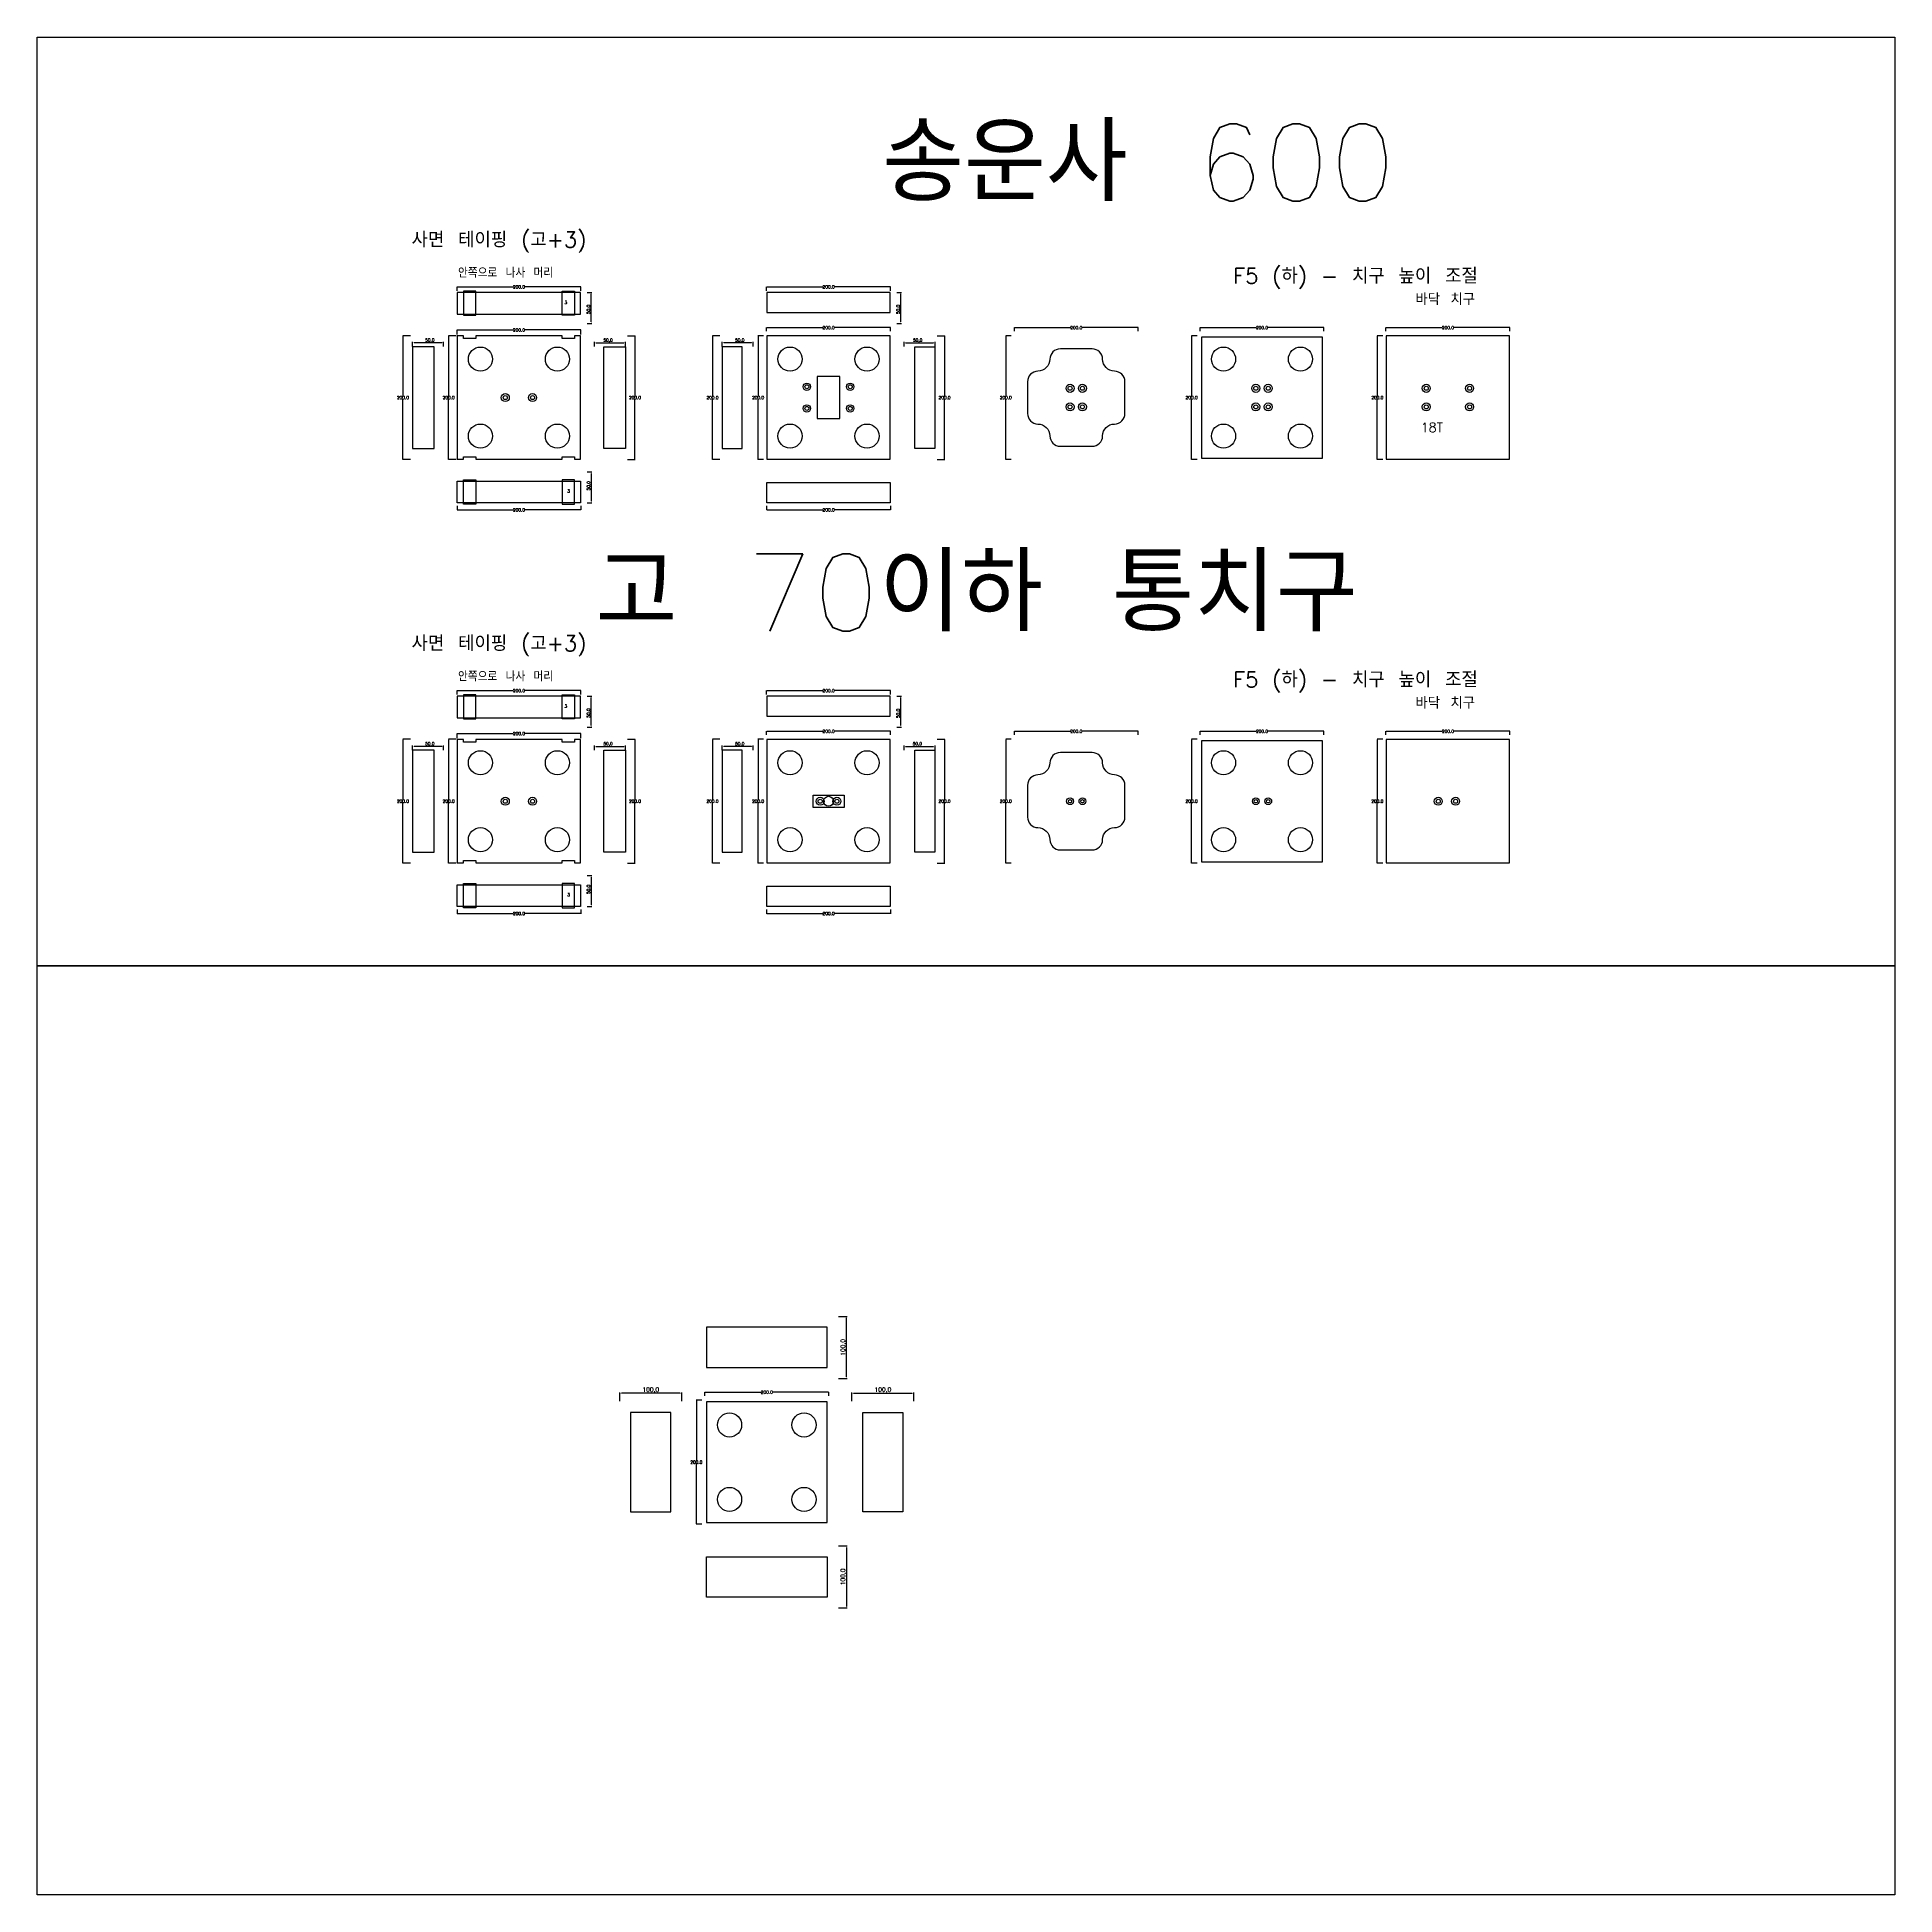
# Model space of a CAD drawing. Header units: millimetres. Extents: x 13291 to 28291, y 200 to 6643.
# Drawn here: x 25291 to 28291, y 1700 to 4700 of the extents above; entities that cross this region are included whole.
import ezdxf

# ---------------------------------------------------------------- set-up
doc = ezdxf.new("R2010")
doc.units = ezdxf.units.MM
for name, color, linetype in [('TEXT', 3, 'Continuous'), ('볼트 구멍', 7, 'Continuous'), ('치구', 7, 'Continuous'), ('치수', 7, 'Continuous')]:
    doc.layers.add(name, color=color, linetype=linetype)
doc.styles.get("Standard").update_dxf_attribs({"font": 'txt.shx', "bigfont": 'whgtxt.shx'})
doc.dimstyles.new('ISO-25', dxfattribs={"dimtxt": 2.5, "dimasz": 2.5, "dimexe": 1.25, "dimexo": 0.625, "dimtad": 1, "dimtxsty": 'Standard', "dimcen": 2.5, "dimadec": 0, "dimazin": 0, "dimtfac": 1, "dimtmove": 0, "dimatfit": 3, "dimfxl": 0, "dimarcsym": 0})
doc.dimstyles.get("Standard").update_dxf_attribs({"dimtxt": 7, "dimasz": 0.18, "dimexe": 0.18, "dimexo": 0.0625, "dimgap": 0.09, "dimtad": 0, "dimtih": 1, "dimtoh": 1, "dimdec": 1, "dimzin": 0, "dimdsep": 46, "dimtxsty": 'Standard', "dimcen": 0.09, "dimadec": 0, "dimazin": 0, "dimtfac": 1, "dimtdec": 1, "dimtofl": 0, "dimtmove": 0, "dimatfit": 3, "dimfxl": 0, "dimtolj": 1, "dimtzin": 0, "dimarcsym": 0})

# ---------------------------------------------------------------- blocks, each defined once
blk = doc.blocks.new('*D7')
at = {"layer": 'Defpoints', "color": 0, "linetype": 'Continuous'}
for p in [(25969.5, 3942.6), (26169.5, 3942.6), (26169.5, 3936.2)]:
    blk.add_point(p, dxfattribs=at)
at = {"layer": '치수', "color": 0, "linetype": 'Continuous', "lineweight": -2}
for p, q in [((25969.5, 3942.6), (25969.5, 3936.1)), ((25969.6, 3936.2), (26060.6, 3936.2)), ((26169.3, 3936.2), (26078.3, 3936.2)), ((26169.5, 3942.6), (26169.5, 3936.1))]:
    blk.add_line(p, q, dxfattribs=at)
at = {"layer": '치수', "color": 0, "linetype": 'Continuous'}
for points in [[(25969.6, 3936.3), (25969.6, 3936.2), (25969.5, 3936.2)], [(26169.3, 3936.3), (26169.3, 3936.2), (26169.5, 3936.2)]]:
    blk.add_solid(points, dxfattribs=at)
at = {"layer": '치수', "color": 0, "linetype": 'Continuous', "insert": (26069.5, 3936.2), "char_height": 5, "attachment_point": 5}
blk.add_mtext('\\A1;200.0', dxfattribs=at)
blk = doc.blocks.new('*D8')
at = {"layer": 'Defpoints', "color": 0, "linetype": 'Continuous'}
for p in [(25969.5, 4219.4), (26169.5, 4226.8), (26169.5, 4219.4)]:
    blk.add_point(p, dxfattribs=at)
at = {"layer": '치수', "color": 0, "linetype": 'Continuous', "lineweight": -2}
for p, q in [((25969.5, 4219.5), (25969.5, 4227)), ((25969.6, 4226.8), (26060.6, 4226.8)), ((26169.3, 4226.8), (26078.3, 4226.8)), ((26169.5, 4219.5), (26169.5, 4227))]:
    blk.add_line(p, q, dxfattribs=at)
at = {"layer": '치수', "color": 0, "linetype": 'Continuous'}
for points in [[(25969.6, 4226.9), (25969.6, 4226.8), (25969.5, 4226.8)], [(26169.3, 4226.9), (26169.3, 4226.8), (26169.5, 4226.8)]]:
    blk.add_solid(points, dxfattribs=at)
at = {"layer": '치수', "color": 0, "linetype": 'Continuous', "insert": (26069.5, 4226.8), "char_height": 5, "attachment_point": 5}
blk.add_mtext('\\A1;200.0', dxfattribs=at)
blk = doc.blocks.new('*D9')
at = {"layer": 'Defpoints', "color": 0, "linetype": 'Continuous'}
for p in [(26169.5, 4296.3), (25969.5, 4289.9), (26169.5, 4289.9)]:
    blk.add_point(p, dxfattribs=at)
at = {"layer": '치수', "color": 0, "linetype": 'Continuous', "lineweight": -2}
for p, q in [((25969.5, 4290), (25969.5, 4296.5)), ((25969.6, 4296.3), (26060.6, 4296.3)), ((26169.3, 4296.3), (26078.3, 4296.3)), ((26169.5, 4290), (26169.5, 4296.5))]:
    blk.add_line(p, q, dxfattribs=at)
at = {"layer": '치수', "color": 0, "linetype": 'Continuous'}
for points in [[(25969.6, 4296.3), (25969.6, 4296.3), (25969.5, 4296.3)], [(26169.3, 4296.3), (26169.3, 4296.3), (26169.5, 4296.3)]]:
    blk.add_solid(points, dxfattribs=at)
at = {"layer": '치수', "color": 0, "linetype": 'Continuous', "insert": (26069.5, 4296.3), "char_height": 5, "attachment_point": 5}
blk.add_mtext('\\A1;200.0', dxfattribs=at)
blk = doc.blocks.new('*D85')
at = {"layer": 'Defpoints', "color": 0, "linetype": 'Continuous'}
for p in [(25894.2, 4217.6), (25882.1, 4017.6), (25894.2, 4017.6)]:
    blk.add_point(p, dxfattribs=at)
at = {"layer": '치수', "color": 0, "linetype": 'Continuous', "lineweight": -2}
for p, q in [((25894.1, 4217.6), (25881.9, 4217.6)), ((25882.1, 4217.4), (25882.1, 4120.2)), ((25882.1, 4017.8), (25882.1, 4115)), ((25894.1, 4017.6), (25881.9, 4017.6))]:
    blk.add_line(p, q, dxfattribs=at)
at = {"layer": '치수', "color": 0, "linetype": 'Continuous'}
for points in [[(25882.1, 4217.4), (25882.1, 4217.4), (25882.1, 4217.6)], [(25882.1, 4017.8), (25882.1, 4017.8), (25882.1, 4017.6)]]:
    blk.add_solid(points, dxfattribs=at)
at = {"layer": '치수', "color": 0, "linetype": 'Continuous', "insert": (25882.1, 4117.6), "char_height": 5, "attachment_point": 5}
blk.add_mtext('\\A1;200.0', dxfattribs=at)
blk = doc.blocks.new('*D86')
at = {"layer": 'Defpoints', "color": 0, "linetype": 'Continuous'}
for p in [(25968, 4217.6), (25955.9, 4017.6), (25968, 4017.6)]:
    blk.add_point(p, dxfattribs=at)
at = {"layer": '치수', "color": 0, "linetype": 'Continuous', "lineweight": -2}
for p, q in [((25967.9, 4217.6), (25955.8, 4217.6)), ((25955.9, 4217.4), (25955.9, 4120.2)), ((25955.9, 4017.8), (25955.9, 4115)), ((25967.9, 4017.6), (25955.8, 4017.6))]:
    blk.add_line(p, q, dxfattribs=at)
at = {"layer": '치수', "color": 0, "linetype": 'Continuous'}
for points in [[(25955.9, 4217.4), (25956, 4217.4), (25955.9, 4217.6)], [(25955.9, 4017.8), (25956, 4017.8), (25955.9, 4017.6)]]:
    blk.add_solid(points, dxfattribs=at)
at = {"layer": '치수', "color": 0, "linetype": 'Continuous', "insert": (25955.9, 4117.6), "char_height": 5, "attachment_point": 5}
blk.add_mtext('\\A1;200.0', dxfattribs=at)
blk = doc.blocks.new('*D87')
at = {"layer": 'Defpoints', "color": 0}
for p in [(25897.6, 4206.3), (25897.6, 4199.4), (25947.6, 4199.4)]:
    blk.add_point(p, dxfattribs=at)
at = {"layer": '치수', "color": 0, "lineweight": -2}
for p, q in [((25897.6, 4200), (25897.6, 4207.5)), ((25945.1, 4206.3), (25900.1, 4206.3)), ((25947.6, 4200), (25947.6, 4207.5))]:
    blk.add_line(p, q, dxfattribs=at)
at = {"layer": '치수', "color": 0}
for points in [[(25900.1, 4206.7), (25900.1, 4205.9), (25897.6, 4206.3)], [(25945.1, 4206.7), (25945.1, 4205.9), (25947.6, 4206.3)]]:
    blk.add_solid(points, dxfattribs=at)
at = {"layer": '치수', "color": 0, "insert": (25925.6, 4209.8), "char_height": 5, "attachment_point": 5}
blk.add_mtext('50,0', dxfattribs=at)
blk = doc.blocks.new('*D181')
at = {"layer": 'Defpoints', "color": 0, "linetype": 'Continuous'}
for p in [(27464.6, 4217.6), (27455.7, 4017.6), (27464.6, 4017.6)]:
    blk.add_point(p, dxfattribs=at)
at = {"layer": '치수', "color": 0, "linetype": 'Continuous', "lineweight": -2}
for p, q in [((27464.5, 4217.6), (27455.5, 4217.6)), ((27455.7, 4217.4), (27455.7, 4120.2)), ((27455.7, 4017.8), (27455.7, 4115)), ((27464.5, 4017.6), (27455.5, 4017.6))]:
    blk.add_line(p, q, dxfattribs=at)
at = {"layer": '치수', "color": 0, "linetype": 'Continuous'}
for points in [[(27455.6, 4217.4), (27455.7, 4217.4), (27455.7, 4217.6)], [(27455.6, 4017.8), (27455.7, 4017.8), (27455.7, 4017.6)]]:
    blk.add_solid(points, dxfattribs=at)
at = {"layer": '치수', "color": 0, "linetype": 'Continuous', "insert": (27455.7, 4117.6), "char_height": 5, "attachment_point": 5}
blk.add_mtext('\\A1;200.0', dxfattribs=at)
blk = doc.blocks.new('*D188')
at = {"layer": 'Defpoints', "color": 0, "linetype": 'Continuous'}
for p in [(26669.5, 4230.6), (26469.5, 4224.7), (26669.5, 4224.7)]:
    blk.add_point(p, dxfattribs=at)
at = {"layer": '치수', "color": 0, "linetype": 'Continuous', "lineweight": -2}
for p, q in [((26469.5, 4224.8), (26469.5, 4230.8)), ((26469.6, 4230.6), (26560.6, 4230.6)), ((26669.3, 4230.6), (26578.3, 4230.6)), ((26669.5, 4224.8), (26669.5, 4230.8))]:
    blk.add_line(p, q, dxfattribs=at)
at = {"layer": '치수', "color": 0, "linetype": 'Continuous'}
for points in [[(26469.6, 4230.6), (26469.6, 4230.6), (26469.5, 4230.6)], [(26669.3, 4230.6), (26669.3, 4230.6), (26669.5, 4230.6)]]:
    blk.add_solid(points, dxfattribs=at)
at = {"layer": '치수', "color": 0, "linetype": 'Continuous', "insert": (26569.5, 4230.6), "char_height": 5, "attachment_point": 5}
blk.add_mtext('\\A1;200.0', dxfattribs=at)
blk = doc.blocks.new('*D190')
at = {"layer": 'Defpoints', "color": 0}
for p in [(26179.1, 4287.5), (26186, 4287.5), (26179.1, 4237.5)]:
    blk.add_point(p, dxfattribs=at)
at = {"layer": '치수', "color": 0, "lineweight": -2}
for p, q in [((26179.8, 4287.5), (26187.3, 4287.5)), ((26186, 4240), (26186, 4285)), ((26179.8, 4237.5), (26187.3, 4237.5))]:
    blk.add_line(p, q, dxfattribs=at)
at = {"layer": '치수', "color": 0}
for points in [[(26185.6, 4285), (26186.5, 4285), (26186, 4287.5)], [(26185.6, 4240), (26186.5, 4240), (26186, 4237.5)]]:
    blk.add_solid(points, dxfattribs=at)
at = {"layer": '치수', "color": 0, "insert": (26182.5, 4260), "char_height": 5, "attachment_point": 5, "rotation": 90}
blk.add_mtext('50,0', dxfattribs=at)
blk = doc.blocks.new('*D191')
at = {"layer": 'Defpoints', "color": 0, "linetype": 'Continuous'}
for p in [(26244.8, 4217.6), (26244.8, 4017.6), (26256.8, 4017.6)]:
    blk.add_point(p, dxfattribs=at)
at = {"layer": '치수', "color": 0, "linetype": 'Continuous', "lineweight": -2}
for p, q in [((26244.8, 4217.6), (26257, 4217.6)), ((26256.8, 4217.4), (26256.8, 4120.2)), ((26256.8, 4017.8), (26256.8, 4115)), ((26244.8, 4017.6), (26257, 4017.6))]:
    blk.add_line(p, q, dxfattribs=at)
at = {"layer": '치수', "color": 0, "linetype": 'Continuous'}
for points in [[(26256.8, 4217.4), (26256.9, 4217.4), (26256.8, 4217.6)], [(26256.8, 4017.8), (26256.9, 4017.8), (26256.8, 4017.6)]]:
    blk.add_solid(points, dxfattribs=at)
at = {"layer": '치수', "color": 0, "linetype": 'Continuous', "insert": (26256.8, 4117.6), "char_height": 5, "attachment_point": 5}
blk.add_mtext('\\A1;200.0', dxfattribs=at)
blk = doc.blocks.new('*D192')
at = {"layer": 'Defpoints', "color": 0}
for p in [(26179.1, 3997.7), (26179.1, 3947.7), (26186, 3947.7)]:
    blk.add_point(p, dxfattribs=at)
at = {"layer": '치수', "color": 0, "lineweight": -2}
for p, q in [((26179.8, 3997.7), (26187.3, 3997.7)), ((26186, 3995.2), (26186, 3950.2)), ((26179.8, 3947.7), (26187.3, 3947.7))]:
    blk.add_line(p, q, dxfattribs=at)
at = {"layer": '치수', "color": 0}
for points in [[(26185.6, 3995.2), (26186.5, 3995.2), (26186, 3997.7)], [(26185.6, 3950.2), (26186.5, 3950.2), (26186, 3947.7)]]:
    blk.add_solid(points, dxfattribs=at)
at = {"layer": '치수', "color": 0, "insert": (26182.5, 3975.2), "char_height": 5, "attachment_point": 5, "rotation": 90}
blk.add_mtext('50,0', dxfattribs=at)
blk = doc.blocks.new('*D193')
at = {"layer": 'Defpoints', "color": 0}
for p in [(26241.4, 4206.3), (26191.4, 4199.4), (26241.4, 4199.4)]:
    blk.add_point(p, dxfattribs=at)
at = {"layer": '치수', "color": 0, "lineweight": -2}
for p, q in [((26191.4, 4200), (26191.4, 4207.5)), ((26193.9, 4206.3), (26238.9, 4206.3)), ((26241.4, 4200), (26241.4, 4207.5))]:
    blk.add_line(p, q, dxfattribs=at)
at = {"layer": '치수', "color": 0}
for points in [[(26193.9, 4206.7), (26193.9, 4205.9), (26191.4, 4206.3)], [(26238.9, 4206.7), (26238.9, 4205.9), (26241.4, 4206.3)]]:
    blk.add_solid(points, dxfattribs=at)
at = {"layer": '치수', "color": 0, "insert": (26213.4, 4209.8), "char_height": 5, "attachment_point": 5}
blk.add_mtext('50,0', dxfattribs=at)
blk = doc.blocks.new('*D194')
at = {"layer": 'Defpoints', "color": 0, "linetype": 'Continuous'}
for p in [(26464.6, 4217.6), (26455.7, 4017.6), (26464.6, 4017.6)]:
    blk.add_point(p, dxfattribs=at)
at = {"layer": '치수', "color": 0, "linetype": 'Continuous', "lineweight": -2}
for p, q in [((26464.5, 4217.6), (26455.5, 4217.6)), ((26455.7, 4217.4), (26455.7, 4120.2)), ((26455.7, 4017.8), (26455.7, 4115)), ((26464.5, 4017.6), (26455.5, 4017.6))]:
    blk.add_line(p, q, dxfattribs=at)
at = {"layer": '치수', "color": 0, "linetype": 'Continuous'}
for points in [[(26455.6, 4217.4), (26455.7, 4217.4), (26455.7, 4217.6)], [(26455.6, 4017.8), (26455.7, 4017.8), (26455.7, 4017.6)]]:
    blk.add_solid(points, dxfattribs=at)
at = {"layer": '치수', "color": 0, "linetype": 'Continuous', "insert": (26455.7, 4117.6), "char_height": 5, "attachment_point": 5}
blk.add_mtext('\\A1;200.0', dxfattribs=at)
blk = doc.blocks.new('*D196')
at = {"layer": 'Defpoints', "color": 0, "linetype": 'Continuous'}
for p in [(27164.6, 4217.6), (27155.7, 4017.6), (27164.6, 4017.6)]:
    blk.add_point(p, dxfattribs=at)
at = {"layer": '치수', "color": 0, "linetype": 'Continuous', "lineweight": -2}
for p, q in [((27164.5, 4217.6), (27155.5, 4217.6)), ((27155.7, 4217.4), (27155.7, 4120.2)), ((27155.7, 4017.8), (27155.7, 4115)), ((27164.5, 4017.6), (27155.5, 4017.6))]:
    blk.add_line(p, q, dxfattribs=at)
at = {"layer": '치수', "color": 0, "linetype": 'Continuous'}
for points in [[(27155.6, 4217.4), (27155.7, 4217.4), (27155.7, 4217.6)], [(27155.6, 4017.8), (27155.7, 4017.8), (27155.7, 4017.6)]]:
    blk.add_solid(points, dxfattribs=at)
at = {"layer": '치수', "color": 0, "linetype": 'Continuous', "insert": (27155.7, 4117.6), "char_height": 5, "attachment_point": 5}
blk.add_mtext('\\A1;200.0', dxfattribs=at)
blk = doc.blocks.new('*D197')
at = {"layer": 'Defpoints', "color": 0, "linetype": 'Continuous'}
for p in [(27369.5, 4230.6), (27169.5, 4224.7), (27369.5, 4224.7)]:
    blk.add_point(p, dxfattribs=at)
at = {"layer": '치수', "color": 0, "linetype": 'Continuous', "lineweight": -2}
for p, q in [((27169.5, 4224.8), (27169.5, 4230.8)), ((27169.6, 4230.6), (27260.6, 4230.6)), ((27369.3, 4230.6), (27278.3, 4230.6)), ((27369.5, 4224.8), (27369.5, 4230.8))]:
    blk.add_line(p, q, dxfattribs=at)
at = {"layer": '치수', "color": 0, "linetype": 'Continuous'}
for points in [[(27169.6, 4230.6), (27169.6, 4230.6), (27169.5, 4230.6)], [(27369.3, 4230.6), (27369.3, 4230.6), (27369.5, 4230.6)]]:
    blk.add_solid(points, dxfattribs=at)
at = {"layer": '치수', "color": 0, "linetype": 'Continuous', "insert": (27269.5, 4230.6), "char_height": 5, "attachment_point": 5}
blk.add_mtext('\\A1;200.0', dxfattribs=at)
blk = doc.blocks.new('*D198')
at = {"layer": 'Defpoints', "color": 0, "linetype": 'Continuous'}
for p in [(26864.6, 4217.6), (26855.7, 4017.6), (26864.6, 4017.6)]:
    blk.add_point(p, dxfattribs=at)
at = {"layer": '치수', "color": 0, "linetype": 'Continuous', "lineweight": -2}
for p, q in [((26864.5, 4217.6), (26855.5, 4217.6)), ((26855.7, 4217.4), (26855.7, 4120.2)), ((26855.7, 4017.8), (26855.7, 4115)), ((26864.5, 4017.6), (26855.5, 4017.6))]:
    blk.add_line(p, q, dxfattribs=at)
at = {"layer": '치수', "color": 0, "linetype": 'Continuous'}
for points in [[(26855.6, 4217.4), (26855.7, 4217.4), (26855.7, 4217.6)], [(26855.6, 4017.8), (26855.7, 4017.8), (26855.7, 4017.6)]]:
    blk.add_solid(points, dxfattribs=at)
at = {"layer": '치수', "color": 0, "linetype": 'Continuous', "insert": (26855.7, 4117.6), "char_height": 5, "attachment_point": 5}
blk.add_mtext('\\A1;200.0', dxfattribs=at)
blk = doc.blocks.new('*D199')
at = {"layer": 'Defpoints', "color": 0, "linetype": 'Continuous'}
for p in [(27069.5, 4230.6), (26869.5, 4224.7), (27069.5, 4224.7)]:
    blk.add_point(p, dxfattribs=at)
at = {"layer": '치수', "color": 0, "linetype": 'Continuous', "lineweight": -2}
for p, q in [((26869.5, 4224.8), (26869.5, 4230.8)), ((26869.6, 4230.6), (26960.6, 4230.6)), ((27069.3, 4230.6), (26978.3, 4230.6)), ((27069.5, 4224.8), (27069.5, 4230.8))]:
    blk.add_line(p, q, dxfattribs=at)
at = {"layer": '치수', "color": 0, "linetype": 'Continuous'}
for points in [[(26869.6, 4230.6), (26869.6, 4230.6), (26869.5, 4230.6)], [(27069.3, 4230.6), (27069.3, 4230.6), (27069.5, 4230.6)]]:
    blk.add_solid(points, dxfattribs=at)
at = {"layer": '치수', "color": 0, "linetype": 'Continuous', "insert": (26969.5, 4230.6), "char_height": 5, "attachment_point": 5}
blk.add_mtext('\\A1;200.0', dxfattribs=at)
blk = doc.blocks.new('*D202')
at = {"layer": 'Defpoints', "color": 0, "linetype": 'Continuous'}
for p in [(27669.7, 4230.6), (27469.7, 4224.7), (27669.7, 4224.7)]:
    blk.add_point(p, dxfattribs=at)
at = {"layer": '치수', "color": 0, "linetype": 'Continuous', "lineweight": -2}
for p, q in [((27469.7, 4224.8), (27469.7, 4230.8)), ((27469.9, 4230.6), (27560.9, 4230.6)), ((27669.5, 4230.6), (27578.6, 4230.6)), ((27669.7, 4224.8), (27669.7, 4230.8))]:
    blk.add_line(p, q, dxfattribs=at)
at = {"layer": '치수', "color": 0, "linetype": 'Continuous'}
for points in [[(27469.9, 4230.6), (27469.9, 4230.6), (27469.7, 4230.6)], [(27669.5, 4230.6), (27669.5, 4230.6), (27669.7, 4230.6)]]:
    blk.add_solid(points, dxfattribs=at)
at = {"layer": '치수', "color": 0, "linetype": 'Continuous', "insert": (27569.7, 4230.6), "char_height": 5, "attachment_point": 5}
blk.add_mtext('\\A1;200.0', dxfattribs=at)
blk = doc.blocks.new('*D483')
at = {"layer": 'Defpoints', "color": 0, "linetype": 'Continuous'}
for p in [(26744.8, 4217.6), (26744.8, 4017.6), (26756.8, 4017.6)]:
    blk.add_point(p, dxfattribs=at)
at = {"layer": '치수', "color": 0, "linetype": 'Continuous', "lineweight": -2}
for p, q in [((26744.8, 4217.6), (26757, 4217.6)), ((26756.8, 4217.4), (26756.8, 4120.2)), ((26756.8, 4017.8), (26756.8, 4115)), ((26744.8, 4017.6), (26757, 4017.6))]:
    blk.add_line(p, q, dxfattribs=at)
at = {"layer": '치수', "color": 0, "linetype": 'Continuous'}
for points in [[(26756.8, 4217.4), (26756.9, 4217.4), (26756.8, 4217.6)], [(26756.8, 4017.8), (26756.9, 4017.8), (26756.8, 4017.6)]]:
    blk.add_solid(points, dxfattribs=at)
at = {"layer": '치수', "color": 0, "linetype": 'Continuous', "insert": (26756.8, 4117.6), "char_height": 5, "attachment_point": 5}
blk.add_mtext('\\A1;200.0', dxfattribs=at)
blk = doc.blocks.new('*D484')
at = {"layer": 'Defpoints', "color": 0}
for p in [(26741.4, 4206.3), (26691.4, 4199.4), (26741.4, 4199.4)]:
    blk.add_point(p, dxfattribs=at)
at = {"layer": '치수', "color": 0, "lineweight": -2}
for p, q in [((26691.4, 4200), (26691.4, 4207.5)), ((26693.9, 4206.3), (26738.9, 4206.3)), ((26741.4, 4200), (26741.4, 4207.5))]:
    blk.add_line(p, q, dxfattribs=at)
at = {"layer": '치수', "color": 0}
for points in [[(26693.9, 4206.7), (26693.9, 4205.9), (26691.4, 4206.3)], [(26738.9, 4206.7), (26738.9, 4205.9), (26741.4, 4206.3)]]:
    blk.add_solid(points, dxfattribs=at)
at = {"layer": '치수', "color": 0, "insert": (26713.4, 4209.8), "char_height": 5, "attachment_point": 5}
blk.add_mtext('50,0', dxfattribs=at)
blk = doc.blocks.new('*D480')
at = {"layer": 'Defpoints', "color": 0, "linetype": 'Continuous'}
for p in [(26394.2, 4217.6), (26382.1, 4017.6), (26394.2, 4017.6)]:
    blk.add_point(p, dxfattribs=at)
at = {"layer": '치수', "color": 0, "linetype": 'Continuous', "lineweight": -2}
for p, q in [((26394.1, 4217.6), (26381.9, 4217.6)), ((26382.1, 4217.4), (26382.1, 4120.2)), ((26382.1, 4017.8), (26382.1, 4115)), ((26394.1, 4017.6), (26381.9, 4017.6))]:
    blk.add_line(p, q, dxfattribs=at)
at = {"layer": '치수', "color": 0, "linetype": 'Continuous'}
for points in [[(26382.1, 4217.4), (26382.1, 4217.4), (26382.1, 4217.6)], [(26382.1, 4017.8), (26382.1, 4017.8), (26382.1, 4017.6)]]:
    blk.add_solid(points, dxfattribs=at)
at = {"layer": '치수', "color": 0, "linetype": 'Continuous', "insert": (26382.1, 4117.6), "char_height": 5, "attachment_point": 5}
blk.add_mtext('\\A1;200.0', dxfattribs=at)
blk = doc.blocks.new('*D481')
at = {"layer": 'Defpoints', "color": 0}
for p in [(26397.6, 4206.3), (26397.6, 4199.4), (26447.6, 4199.4)]:
    blk.add_point(p, dxfattribs=at)
at = {"layer": '치수', "color": 0, "lineweight": -2}
for p, q in [((26397.6, 4200), (26397.6, 4207.5)), ((26445.1, 4206.3), (26400.1, 4206.3)), ((26447.6, 4200), (26447.6, 4207.5))]:
    blk.add_line(p, q, dxfattribs=at)
at = {"layer": '치수', "color": 0}
for points in [[(26400.1, 4206.7), (26400.1, 4205.9), (26397.6, 4206.3)], [(26445.1, 4206.7), (26445.1, 4205.9), (26447.6, 4206.3)]]:
    blk.add_solid(points, dxfattribs=at)
at = {"layer": '치수', "color": 0, "insert": (26426.1, 4209.8), "char_height": 5, "attachment_point": 5}
blk.add_mtext('50,0', dxfattribs=at)
blk = doc.blocks.new('*D478')
at = {"layer": 'Defpoints', "color": 0, "linetype": 'Continuous'}
for p in [(26469.5, 3942.6), (26669.5, 3942.6), (26669.5, 3936.2)]:
    blk.add_point(p, dxfattribs=at)
at = {"layer": '치수', "color": 0, "linetype": 'Continuous', "lineweight": -2}
for p, q in [((26469.5, 3942.6), (26469.5, 3936.1)), ((26469.6, 3936.2), (26560.6, 3936.2)), ((26669.3, 3936.2), (26578.3, 3936.2)), ((26669.5, 3942.6), (26669.5, 3936.1))]:
    blk.add_line(p, q, dxfattribs=at)
at = {"layer": '치수', "color": 0, "linetype": 'Continuous'}
for points in [[(26469.6, 3936.3), (26469.6, 3936.2), (26469.5, 3936.2)], [(26669.3, 3936.3), (26669.3, 3936.2), (26669.5, 3936.2)]]:
    blk.add_solid(points, dxfattribs=at)
at = {"layer": '치수', "color": 0, "linetype": 'Continuous', "insert": (26569.5, 3936.2), "char_height": 5, "attachment_point": 5}
blk.add_mtext('\\A1;200.0', dxfattribs=at)
blk = doc.blocks.new('*D479')
at = {"layer": 'Defpoints', "color": 0, "linetype": 'Continuous'}
for p in [(26669.5, 4296.3), (26469.5, 4289.9), (26669.5, 4289.9)]:
    blk.add_point(p, dxfattribs=at)
at = {"layer": '치수', "color": 0, "linetype": 'Continuous', "lineweight": -2}
for p, q in [((26469.5, 4290), (26469.5, 4296.5)), ((26469.6, 4296.3), (26560.6, 4296.3)), ((26669.3, 4296.3), (26578.3, 4296.3)), ((26669.5, 4290), (26669.5, 4296.5))]:
    blk.add_line(p, q, dxfattribs=at)
at = {"layer": '치수', "color": 0, "linetype": 'Continuous'}
for points in [[(26469.6, 4296.3), (26469.6, 4296.3), (26469.5, 4296.3)], [(26669.3, 4296.3), (26669.3, 4296.3), (26669.5, 4296.3)]]:
    blk.add_solid(points, dxfattribs=at)
at = {"layer": '치수', "color": 0, "linetype": 'Continuous', "insert": (26569.5, 4296.3), "char_height": 5, "attachment_point": 5}
blk.add_mtext('\\A1;200.0', dxfattribs=at)
blk = doc.blocks.new('*D482')
at = {"layer": 'Defpoints', "color": 0}
for p in [(26679.1, 4287.5), (26686, 4287.5), (26679.1, 4237.5)]:
    blk.add_point(p, dxfattribs=at)
at = {"layer": '치수', "color": 0, "lineweight": -2}
for p, q in [((26679.8, 4287.5), (26687.3, 4287.5)), ((26686, 4240), (26686, 4285)), ((26679.8, 4237.5), (26687.3, 4237.5))]:
    blk.add_line(p, q, dxfattribs=at)
at = {"layer": '치수', "color": 0}
for points in [[(26685.6, 4285), (26686.5, 4285), (26686, 4287.5)], [(26685.6, 4240), (26686.5, 4240), (26686, 4237.5)]]:
    blk.add_solid(points, dxfattribs=at)
at = {"layer": '치수', "color": 0, "insert": (26682.5, 4260), "char_height": 5, "attachment_point": 5, "rotation": 90}
blk.add_mtext('50,0', dxfattribs=at)
blk = doc.blocks.new('*D503')
at = {"layer": 'Defpoints', "color": 0, "linetype": 'Continuous'}
for p in [(26744.8, 3565.8), (26744.8, 3365.8), (26756.8, 3365.8)]:
    blk.add_point(p, dxfattribs=at)
at = {"layer": '치수', "color": 0, "linetype": 'Continuous', "lineweight": -2}
for p, q in [((26744.8, 3565.8), (26757, 3565.8)), ((26756.8, 3565.6), (26756.8, 3468.3)), ((26756.8, 3365.9), (26756.8, 3463.2)), ((26744.8, 3365.8), (26757, 3365.8))]:
    blk.add_line(p, q, dxfattribs=at)
at = {"layer": '치수', "color": 0, "linetype": 'Continuous'}
for points in [[(26756.8, 3565.6), (26756.9, 3565.6), (26756.8, 3565.8)], [(26756.8, 3365.9), (26756.9, 3365.9), (26756.8, 3365.8)]]:
    blk.add_solid(points, dxfattribs=at)
at = {"layer": '치수', "color": 0, "linetype": 'Continuous', "insert": (26756.8, 3465.8), "char_height": 5, "attachment_point": 5}
blk.add_mtext('\\A1;200.0', dxfattribs=at)
blk = doc.blocks.new('*D509')
at = {"layer": 'Defpoints', "color": 0}
for p in [(26679.1, 3635.6), (26686, 3635.6), (26679.1, 3585.6)]:
    blk.add_point(p, dxfattribs=at)
at = {"layer": '치수', "color": 0, "lineweight": -2}
for p, q in [((26679.8, 3635.6), (26687.3, 3635.6)), ((26686, 3588.1), (26686, 3633.1)), ((26679.8, 3585.6), (26687.3, 3585.6))]:
    blk.add_line(p, q, dxfattribs=at)
at = {"layer": '치수', "color": 0}
for points in [[(26685.6, 3633.1), (26686.5, 3633.1), (26686, 3635.6)], [(26685.6, 3588.1), (26686.5, 3588.1), (26686, 3585.6)]]:
    blk.add_solid(points, dxfattribs=at)
at = {"layer": '치수', "color": 0, "insert": (26682.5, 3607.6), "char_height": 5, "attachment_point": 5, "rotation": 90}
blk.add_mtext('50,0', dxfattribs=at)
blk = doc.blocks.new('*D493')
at = {"layer": 'Defpoints', "color": 0}
for p in [(26179.1, 3635.6), (26186, 3635.6), (26179.1, 3585.6)]:
    blk.add_point(p, dxfattribs=at)
at = {"layer": '치수', "color": 0, "lineweight": -2}
for p, q in [((26179.8, 3635.6), (26187.3, 3635.6)), ((26186, 3588.1), (26186, 3633.1)), ((26179.8, 3585.6), (26187.3, 3585.6))]:
    blk.add_line(p, q, dxfattribs=at)
at = {"layer": '치수', "color": 0}
for points in [[(26185.6, 3633.1), (26186.5, 3633.1), (26186, 3635.6)], [(26185.6, 3588.1), (26186.5, 3588.1), (26186, 3585.6)]]:
    blk.add_solid(points, dxfattribs=at)
at = {"layer": '치수', "color": 0, "insert": (26182.5, 3608.1), "char_height": 5, "attachment_point": 5, "rotation": 90}
blk.add_mtext('50,0', dxfattribs=at)
blk = doc.blocks.new('*D494')
at = {"layer": 'Defpoints', "color": 0, "linetype": 'Continuous'}
for p in [(26244.8, 3565.8), (26244.8, 3365.8), (26256.8, 3365.8)]:
    blk.add_point(p, dxfattribs=at)
at = {"layer": '치수', "color": 0, "linetype": 'Continuous', "lineweight": -2}
for p, q in [((26244.8, 3565.8), (26257, 3565.8)), ((26256.8, 3565.6), (26256.8, 3468.3)), ((26256.8, 3365.9), (26256.8, 3463.2)), ((26244.8, 3365.8), (26257, 3365.8))]:
    blk.add_line(p, q, dxfattribs=at)
at = {"layer": '치수', "color": 0, "linetype": 'Continuous'}
for points in [[(26256.8, 3565.6), (26256.9, 3565.6), (26256.8, 3565.8)], [(26256.8, 3365.9), (26256.9, 3365.9), (26256.8, 3365.8)]]:
    blk.add_solid(points, dxfattribs=at)
at = {"layer": '치수', "color": 0, "linetype": 'Continuous', "insert": (26256.8, 3465.8), "char_height": 5, "attachment_point": 5}
blk.add_mtext('\\A1;200.0', dxfattribs=at)
blk = doc.blocks.new('*D489')
at = {"layer": 'Defpoints', "color": 0, "linetype": 'Continuous'}
for p in [(25968, 3565.8), (25955.9, 3365.8), (25968, 3365.8)]:
    blk.add_point(p, dxfattribs=at)
at = {"layer": '치수', "color": 0, "linetype": 'Continuous', "lineweight": -2}
for p, q in [((25967.9, 3565.8), (25955.8, 3565.8)), ((25955.9, 3565.6), (25955.9, 3468.3)), ((25955.9, 3365.9), (25955.9, 3463.2)), ((25967.9, 3365.8), (25955.8, 3365.8))]:
    blk.add_line(p, q, dxfattribs=at)
at = {"layer": '치수', "color": 0, "linetype": 'Continuous'}
for points in [[(25955.9, 3565.6), (25956, 3565.6), (25955.9, 3565.8)], [(25955.9, 3365.9), (25956, 3365.9), (25955.9, 3365.8)]]:
    blk.add_solid(points, dxfattribs=at)
at = {"layer": '치수', "color": 0, "linetype": 'Continuous', "insert": (25955.9, 3465.8), "char_height": 5, "attachment_point": 5}
blk.add_mtext('\\A1;200.0', dxfattribs=at)
blk = doc.blocks.new('*D488')
at = {"layer": 'Defpoints', "color": 0, "linetype": 'Continuous'}
for p in [(25894.2, 3565.8), (25882.1, 3365.8), (25894.2, 3365.8)]:
    blk.add_point(p, dxfattribs=at)
at = {"layer": '치수', "color": 0, "linetype": 'Continuous', "lineweight": -2}
for p, q in [((25894.1, 3565.8), (25881.9, 3565.8)), ((25882.1, 3565.6), (25882.1, 3468.3)), ((25882.1, 3365.9), (25882.1, 3463.2)), ((25894.1, 3365.8), (25881.9, 3365.8))]:
    blk.add_line(p, q, dxfattribs=at)
at = {"layer": '치수', "color": 0, "linetype": 'Continuous'}
for points in [[(25882.1, 3565.6), (25882.1, 3565.6), (25882.1, 3565.8)], [(25882.1, 3365.9), (25882.1, 3365.9), (25882.1, 3365.8)]]:
    blk.add_solid(points, dxfattribs=at)
at = {"layer": '치수', "color": 0, "linetype": 'Continuous', "insert": (25882.1, 3465.8), "char_height": 5, "attachment_point": 5}
blk.add_mtext('\\A1;200.0', dxfattribs=at)
blk = doc.blocks.new('*D485')
at = {"layer": 'Defpoints', "color": 0, "linetype": 'Continuous'}
for p in [(25969.5, 3290.8), (26169.5, 3290.8), (26169.5, 3284.4)]:
    blk.add_point(p, dxfattribs=at)
at = {"layer": '치수', "color": 0, "linetype": 'Continuous', "lineweight": -2}
for p, q in [((25969.5, 3290.7), (25969.5, 3284.2)), ((25969.6, 3284.4), (26060.6, 3284.4)), ((26169.3, 3284.4), (26078.3, 3284.4)), ((26169.5, 3290.7), (26169.5, 3284.2))]:
    blk.add_line(p, q, dxfattribs=at)
at = {"layer": '치수', "color": 0, "linetype": 'Continuous'}
for points in [[(25969.6, 3284.4), (25969.6, 3284.3), (25969.5, 3284.4)], [(26169.3, 3284.4), (26169.3, 3284.3), (26169.5, 3284.4)]]:
    blk.add_solid(points, dxfattribs=at)
at = {"layer": '치수', "color": 0, "linetype": 'Continuous', "insert": (26069.5, 3284.4), "char_height": 5, "attachment_point": 5}
blk.add_mtext('\\A1;200.0', dxfattribs=at)
blk = doc.blocks.new('*D495')
at = {"layer": 'Defpoints', "color": 0}
for p in [(26179.1, 3345.9), (26179.1, 3295.9), (26186, 3295.9)]:
    blk.add_point(p, dxfattribs=at)
at = {"layer": '치수', "color": 0, "lineweight": -2}
for p, q in [((26179.8, 3345.9), (26187.3, 3345.9)), ((26186, 3343.4), (26186, 3298.4)), ((26179.8, 3295.9), (26187.3, 3295.9))]:
    blk.add_line(p, q, dxfattribs=at)
at = {"layer": '치수', "color": 0}
for points in [[(26185.6, 3343.4), (26186.5, 3343.4), (26186, 3345.9)], [(26185.6, 3298.4), (26186.5, 3298.4), (26186, 3295.9)]]:
    blk.add_solid(points, dxfattribs=at)
at = {"layer": '치수', "color": 0, "insert": (26182.5, 3323.4), "char_height": 5, "attachment_point": 5, "rotation": 90}
blk.add_mtext('50,0', dxfattribs=at)
blk = doc.blocks.new('*D486')
at = {"layer": 'Defpoints', "color": 0, "linetype": 'Continuous'}
for p in [(26169.5, 3575), (25969.5, 3567.6), (26169.5, 3567.6)]:
    blk.add_point(p, dxfattribs=at)
at = {"layer": '치수', "color": 0, "linetype": 'Continuous', "lineweight": -2}
for p, q in [((25969.5, 3567.6), (25969.5, 3575.2)), ((25969.6, 3575), (26060.6, 3575)), ((26169.3, 3575), (26078.3, 3575)), ((26169.5, 3567.6), (26169.5, 3575.2))]:
    blk.add_line(p, q, dxfattribs=at)
at = {"layer": '치수', "color": 0, "linetype": 'Continuous'}
for points in [[(25969.6, 3575), (25969.6, 3574.9), (25969.5, 3575)], [(26169.3, 3575), (26169.3, 3574.9), (26169.5, 3575)]]:
    blk.add_solid(points, dxfattribs=at)
at = {"layer": '치수', "color": 0, "linetype": 'Continuous', "insert": (26069.5, 3575), "char_height": 5, "attachment_point": 5}
blk.add_mtext('\\A1;200.0', dxfattribs=at)
blk = doc.blocks.new('*D490')
at = {"layer": 'Defpoints', "color": 0}
for p in [(25897.6, 3554.4), (25897.6, 3547.6), (25947.6, 3547.6)]:
    blk.add_point(p, dxfattribs=at)
at = {"layer": '치수', "color": 0, "lineweight": -2}
for p, q in [((25897.6, 3548.2), (25897.6, 3555.7)), ((25945.1, 3554.4), (25900.1, 3554.4)), ((25947.6, 3548.2), (25947.6, 3555.7))]:
    blk.add_line(p, q, dxfattribs=at)
at = {"layer": '치수', "color": 0}
for points in [[(25900.1, 3554.8), (25900.1, 3554), (25897.6, 3554.4)], [(25945.1, 3554.8), (25945.1, 3554), (25947.6, 3554.4)]]:
    blk.add_solid(points, dxfattribs=at)
at = {"layer": '치수', "color": 0, "insert": (25925.6, 3558), "char_height": 5, "attachment_point": 5}
blk.add_mtext('50,0', dxfattribs=at)
blk = doc.blocks.new('*D496')
at = {"layer": 'Defpoints', "color": 0}
for p in [(26191.4, 3547.6), (26241.4, 3554.4), (26241.4, 3547.6)]:
    blk.add_point(p, dxfattribs=at)
at = {"layer": '치수', "color": 0, "lineweight": -2}
for p, q in [((26191.4, 3548.2), (26191.4, 3555.7)), ((26193.9, 3554.4), (26238.9, 3554.4)), ((26241.4, 3548.2), (26241.4, 3555.7))]:
    blk.add_line(p, q, dxfattribs=at)
at = {"layer": '치수', "color": 0}
for points in [[(26193.9, 3554.8), (26193.9, 3554), (26191.4, 3554.4)], [(26238.9, 3554.8), (26238.9, 3554), (26241.4, 3554.4)]]:
    blk.add_solid(points, dxfattribs=at)
at = {"layer": '치수', "color": 0, "insert": (26213.4, 3558), "char_height": 5, "attachment_point": 5}
blk.add_mtext('50,0', dxfattribs=at)
blk = doc.blocks.new('*D505')
at = {"layer": 'Defpoints', "color": 0, "linetype": 'Continuous'}
for p in [(26394.2, 3565.8), (26382.1, 3365.8), (26394.2, 3365.8)]:
    blk.add_point(p, dxfattribs=at)
at = {"layer": '치수', "color": 0, "linetype": 'Continuous', "lineweight": -2}
for p, q in [((26394.1, 3565.8), (26381.9, 3565.8)), ((26382.1, 3565.6), (26382.1, 3468.3)), ((26382.1, 3365.9), (26382.1, 3463.2)), ((26394.1, 3365.8), (26381.9, 3365.8))]:
    blk.add_line(p, q, dxfattribs=at)
at = {"layer": '치수', "color": 0, "linetype": 'Continuous'}
for points in [[(26382.1, 3565.6), (26382.1, 3565.6), (26382.1, 3565.8)], [(26382.1, 3365.9), (26382.1, 3365.9), (26382.1, 3365.8)]]:
    blk.add_solid(points, dxfattribs=at)
at = {"layer": '치수', "color": 0, "linetype": 'Continuous', "insert": (26382.1, 3465.8), "char_height": 5, "attachment_point": 5}
blk.add_mtext('\\A1;200.0', dxfattribs=at)
blk = doc.blocks.new('*D497')
at = {"layer": 'Defpoints', "color": 0, "linetype": 'Continuous'}
for p in [(26464.6, 3565.8), (26455.7, 3365.8), (26464.6, 3365.8)]:
    blk.add_point(p, dxfattribs=at)
at = {"layer": '치수', "color": 0, "linetype": 'Continuous', "lineweight": -2}
for p, q in [((26464.5, 3565.8), (26455.5, 3565.8)), ((26455.7, 3565.6), (26455.7, 3468.3)), ((26455.7, 3365.9), (26455.7, 3463.2)), ((26464.5, 3365.8), (26455.5, 3365.8))]:
    blk.add_line(p, q, dxfattribs=at)
at = {"layer": '치수', "color": 0, "linetype": 'Continuous'}
for points in [[(26455.6, 3565.6), (26455.7, 3565.6), (26455.7, 3565.8)], [(26455.6, 3365.9), (26455.7, 3365.9), (26455.7, 3365.8)]]:
    blk.add_solid(points, dxfattribs=at)
at = {"layer": '치수', "color": 0, "linetype": 'Continuous', "insert": (26455.7, 3465.8), "char_height": 5, "attachment_point": 5}
blk.add_mtext('\\A1;200.0', dxfattribs=at)
blk = doc.blocks.new('*D507')
at = {"layer": 'Defpoints', "color": 0, "linetype": 'Continuous'}
for p in [(26469.5, 3290.8), (26669.5, 3290.8), (26669.5, 3284.4)]:
    blk.add_point(p, dxfattribs=at)
at = {"layer": '치수', "color": 0, "linetype": 'Continuous', "lineweight": -2}
for p, q in [((26469.5, 3290.7), (26469.5, 3284.2)), ((26469.6, 3284.4), (26560.6, 3284.4)), ((26669.3, 3284.4), (26578.3, 3284.4)), ((26669.5, 3290.7), (26669.5, 3284.2))]:
    blk.add_line(p, q, dxfattribs=at)
at = {"layer": '치수', "color": 0, "linetype": 'Continuous'}
for points in [[(26469.6, 3284.4), (26469.6, 3284.3), (26469.5, 3284.4)], [(26669.3, 3284.4), (26669.3, 3284.3), (26669.5, 3284.4)]]:
    blk.add_solid(points, dxfattribs=at)
at = {"layer": '치수', "color": 0, "linetype": 'Continuous', "insert": (26569.5, 3284.4), "char_height": 5, "attachment_point": 5}
blk.add_mtext('\\A1;200.0', dxfattribs=at)
blk = doc.blocks.new('*D492')
at = {"layer": 'Defpoints', "color": 0, "linetype": 'Continuous'}
for p in [(26469.5, 3572.9), (26669.5, 3578.7), (26669.5, 3572.9)]:
    blk.add_point(p, dxfattribs=at)
at = {"layer": '치수', "color": 0, "linetype": 'Continuous', "lineweight": -2}
for p, q in [((26469.5, 3572.9), (26469.5, 3578.9)), ((26469.6, 3578.7), (26560.6, 3578.7)), ((26669.3, 3578.7), (26578.3, 3578.7)), ((26669.5, 3572.9), (26669.5, 3578.9))]:
    blk.add_line(p, q, dxfattribs=at)
at = {"layer": '치수', "color": 0, "linetype": 'Continuous'}
for points in [[(26469.6, 3578.8), (26469.6, 3578.7), (26469.5, 3578.7)], [(26669.3, 3578.8), (26669.3, 3578.7), (26669.5, 3578.7)]]:
    blk.add_solid(points, dxfattribs=at)
at = {"layer": '치수', "color": 0, "linetype": 'Continuous', "insert": (26569.5, 3578.7), "char_height": 5, "attachment_point": 5}
blk.add_mtext('\\A1;200.0', dxfattribs=at)
blk = doc.blocks.new('*D506')
at = {"layer": 'Defpoints', "color": 0}
for p in [(26397.6, 3554.4), (26397.6, 3547.6), (26447.6, 3547.6)]:
    blk.add_point(p, dxfattribs=at)
at = {"layer": '치수', "color": 0, "lineweight": -2}
for p, q in [((26397.6, 3548.2), (26397.6, 3555.7)), ((26445.1, 3554.4), (26400.1, 3554.4)), ((26447.6, 3548.2), (26447.6, 3555.7))]:
    blk.add_line(p, q, dxfattribs=at)
at = {"layer": '치수', "color": 0}
for points in [[(26400.1, 3554.8), (26400.1, 3554), (26397.6, 3554.4)], [(26445.1, 3554.8), (26445.1, 3554), (26447.6, 3554.4)]]:
    blk.add_solid(points, dxfattribs=at)
at = {"layer": '치수', "color": 0, "insert": (26426.1, 3558), "char_height": 5, "attachment_point": 5}
blk.add_mtext('50,0', dxfattribs=at)
blk = doc.blocks.new('*D504')
at = {"layer": 'Defpoints', "color": 0}
for p in [(26691.4, 3547.6), (26741.4, 3554.4), (26741.4, 3547.6)]:
    blk.add_point(p, dxfattribs=at)
at = {"layer": '치수', "color": 0, "lineweight": -2}
for p, q in [((26691.4, 3548.2), (26691.4, 3555.7)), ((26693.9, 3554.4), (26738.9, 3554.4)), ((26741.4, 3548.2), (26741.4, 3555.7))]:
    blk.add_line(p, q, dxfattribs=at)
at = {"layer": '치수', "color": 0}
for points in [[(26693.9, 3554.8), (26693.9, 3554), (26691.4, 3554.4)], [(26738.9, 3554.8), (26738.9, 3554), (26741.4, 3554.4)]]:
    blk.add_solid(points, dxfattribs=at)
at = {"layer": '치수', "color": 0, "insert": (26712.9, 3558), "char_height": 5, "attachment_point": 5}
blk.add_mtext('50,0', dxfattribs=at)
blk = doc.blocks.new('*D487')
at = {"layer": 'Defpoints', "color": 0, "linetype": 'Continuous'}
for p in [(25969.5, 3638), (26169.5, 3644.4), (26169.5, 3638)]:
    blk.add_point(p, dxfattribs=at)
at = {"layer": '치수', "color": 0, "linetype": 'Continuous', "lineweight": -2}
for p, q in [((25969.5, 3638.1), (25969.5, 3644.6)), ((25969.6, 3644.4), (26060.6, 3644.4)), ((26169.3, 3644.4), (26078.3, 3644.4)), ((26169.5, 3638.1), (26169.5, 3644.6))]:
    blk.add_line(p, q, dxfattribs=at)
at = {"layer": '치수', "color": 0, "linetype": 'Continuous'}
for points in [[(25969.6, 3644.5), (25969.6, 3644.4), (25969.5, 3644.4)], [(26169.3, 3644.5), (26169.3, 3644.4), (26169.5, 3644.4)]]:
    blk.add_solid(points, dxfattribs=at)
at = {"layer": '치수', "color": 0, "linetype": 'Continuous', "insert": (26069.5, 3644.4), "char_height": 5, "attachment_point": 5}
blk.add_mtext('\\A1;200.0', dxfattribs=at)
blk = doc.blocks.new('*D508')
at = {"layer": 'Defpoints', "color": 0, "linetype": 'Continuous'}
for p in [(26469.5, 3638), (26669.5, 3644.4), (26669.5, 3638)]:
    blk.add_point(p, dxfattribs=at)
at = {"layer": '치수', "color": 0, "linetype": 'Continuous', "lineweight": -2}
for p, q in [((26469.5, 3638.1), (26469.5, 3644.6)), ((26469.6, 3644.4), (26560.6, 3644.4)), ((26669.3, 3644.4), (26578.3, 3644.4)), ((26669.5, 3638.1), (26669.5, 3644.6))]:
    blk.add_line(p, q, dxfattribs=at)
at = {"layer": '치수', "color": 0, "linetype": 'Continuous'}
for points in [[(26469.6, 3644.5), (26469.6, 3644.4), (26469.5, 3644.4)], [(26669.3, 3644.5), (26669.3, 3644.4), (26669.5, 3644.4)]]:
    blk.add_solid(points, dxfattribs=at)
at = {"layer": '치수', "color": 0, "linetype": 'Continuous', "insert": (26569.5, 3644.4), "char_height": 5, "attachment_point": 5}
blk.add_mtext('\\A1;200.0', dxfattribs=at)
blk = doc.blocks.new('*D499')
at = {"layer": 'Defpoints', "color": 0, "linetype": 'Continuous'}
for p in [(27169.5, 3572.9), (27369.5, 3578.7), (27369.5, 3572.9)]:
    blk.add_point(p, dxfattribs=at)
at = {"layer": '치수', "color": 0, "linetype": 'Continuous', "lineweight": -2}
for p, q in [((27169.5, 3572.9), (27169.5, 3578.9)), ((27169.6, 3578.7), (27260.6, 3578.7)), ((27369.3, 3578.7), (27278.3, 3578.7)), ((27369.5, 3572.9), (27369.5, 3578.9))]:
    blk.add_line(p, q, dxfattribs=at)
at = {"layer": '치수', "color": 0, "linetype": 'Continuous'}
for points in [[(27169.6, 3578.8), (27169.6, 3578.7), (27169.5, 3578.7)], [(27369.3, 3578.8), (27369.3, 3578.7), (27369.5, 3578.7)]]:
    blk.add_solid(points, dxfattribs=at)
at = {"layer": '치수', "color": 0, "linetype": 'Continuous', "insert": (27269.5, 3578.7), "char_height": 5, "attachment_point": 5}
blk.add_mtext('\\A1;200.0', dxfattribs=at)
blk = doc.blocks.new('*D500')
at = {"layer": 'Defpoints', "color": 0, "linetype": 'Continuous'}
for p in [(26864.6, 3565.8), (26855.7, 3365.8), (26864.6, 3365.8)]:
    blk.add_point(p, dxfattribs=at)
at = {"layer": '치수', "color": 0, "linetype": 'Continuous', "lineweight": -2}
for p, q in [((26864.5, 3565.8), (26855.5, 3565.8)), ((26855.7, 3565.6), (26855.7, 3468.3)), ((26855.7, 3365.9), (26855.7, 3463.2)), ((26864.5, 3365.8), (26855.5, 3365.8))]:
    blk.add_line(p, q, dxfattribs=at)
at = {"layer": '치수', "color": 0, "linetype": 'Continuous'}
for points in [[(26855.6, 3565.6), (26855.7, 3565.6), (26855.7, 3565.8)], [(26855.6, 3365.9), (26855.7, 3365.9), (26855.7, 3365.8)]]:
    blk.add_solid(points, dxfattribs=at)
at = {"layer": '치수', "color": 0, "linetype": 'Continuous', "insert": (26855.7, 3465.8), "char_height": 5, "attachment_point": 5}
blk.add_mtext('\\A1;200.0', dxfattribs=at)
blk = doc.blocks.new('*D498')
at = {"layer": 'Defpoints', "color": 0, "linetype": 'Continuous'}
for p in [(27164.6, 3565.8), (27155.7, 3365.8), (27164.6, 3365.8)]:
    blk.add_point(p, dxfattribs=at)
at = {"layer": '치수', "color": 0, "linetype": 'Continuous', "lineweight": -2}
for p, q in [((27164.5, 3565.8), (27155.5, 3565.8)), ((27155.7, 3565.6), (27155.7, 3468.3)), ((27155.7, 3365.9), (27155.7, 3463.2)), ((27164.5, 3365.8), (27155.5, 3365.8))]:
    blk.add_line(p, q, dxfattribs=at)
at = {"layer": '치수', "color": 0, "linetype": 'Continuous'}
for points in [[(27155.6, 3565.6), (27155.7, 3565.6), (27155.7, 3565.8)], [(27155.6, 3365.9), (27155.7, 3365.9), (27155.7, 3365.8)]]:
    blk.add_solid(points, dxfattribs=at)
at = {"layer": '치수', "color": 0, "linetype": 'Continuous', "insert": (27155.7, 3465.8), "char_height": 5, "attachment_point": 5}
blk.add_mtext('\\A1;200.0', dxfattribs=at)
blk = doc.blocks.new('*D501')
at = {"layer": 'Defpoints', "color": 0, "linetype": 'Continuous'}
for p in [(26869.5, 3572.9), (27069.5, 3578.7), (27069.5, 3572.9)]:
    blk.add_point(p, dxfattribs=at)
at = {"layer": '치수', "color": 0, "linetype": 'Continuous', "lineweight": -2}
for p, q in [((26869.5, 3572.9), (26869.5, 3578.9)), ((26869.6, 3578.7), (26960.6, 3578.7)), ((27069.3, 3578.7), (26978.3, 3578.7)), ((27069.5, 3572.9), (27069.5, 3578.9))]:
    blk.add_line(p, q, dxfattribs=at)
at = {"layer": '치수', "color": 0, "linetype": 'Continuous'}
for points in [[(26869.6, 3578.8), (26869.6, 3578.7), (26869.5, 3578.7)], [(27069.3, 3578.8), (27069.3, 3578.7), (27069.5, 3578.7)]]:
    blk.add_solid(points, dxfattribs=at)
at = {"layer": '치수', "color": 0, "linetype": 'Continuous', "insert": (26969.5, 3578.7), "char_height": 5, "attachment_point": 5}
blk.add_mtext('\\A1;200.0', dxfattribs=at)
blk = doc.blocks.new('*D491')
at = {"layer": 'Defpoints', "color": 0, "linetype": 'Continuous'}
for p in [(27464.6, 3565.8), (27455.7, 3365.8), (27464.6, 3365.8)]:
    blk.add_point(p, dxfattribs=at)
at = {"layer": '치수', "color": 0, "linetype": 'Continuous', "lineweight": -2}
for p, q in [((27464.5, 3565.8), (27455.5, 3565.8)), ((27455.7, 3565.6), (27455.7, 3468.3)), ((27455.7, 3365.9), (27455.7, 3463.2)), ((27464.5, 3365.8), (27455.5, 3365.8))]:
    blk.add_line(p, q, dxfattribs=at)
at = {"layer": '치수', "color": 0, "linetype": 'Continuous'}
for points in [[(27455.6, 3565.6), (27455.7, 3565.6), (27455.7, 3565.8)], [(27455.6, 3365.9), (27455.7, 3365.9), (27455.7, 3365.8)]]:
    blk.add_solid(points, dxfattribs=at)
at = {"layer": '치수', "color": 0, "linetype": 'Continuous', "insert": (27455.7, 3465.8), "char_height": 5, "attachment_point": 5}
blk.add_mtext('\\A1;200.0', dxfattribs=at)
blk = doc.blocks.new('*D502')
at = {"layer": 'Defpoints', "color": 0, "linetype": 'Continuous'}
for p in [(27469.7, 3572.9), (27669.7, 3578.7), (27669.7, 3572.9)]:
    blk.add_point(p, dxfattribs=at)
at = {"layer": '치수', "color": 0, "linetype": 'Continuous', "lineweight": -2}
for p, q in [((27469.7, 3572.9), (27469.7, 3578.9)), ((27469.9, 3578.7), (27560.9, 3578.7)), ((27669.5, 3578.7), (27578.6, 3578.7)), ((27669.7, 3572.9), (27669.7, 3578.9))]:
    blk.add_line(p, q, dxfattribs=at)
at = {"layer": '치수', "color": 0, "linetype": 'Continuous'}
for points in [[(27469.9, 3578.8), (27469.9, 3578.7), (27469.7, 3578.7)], [(27669.5, 3578.8), (27669.5, 3578.7), (27669.7, 3578.7)]]:
    blk.add_solid(points, dxfattribs=at)
at = {"layer": '치수', "color": 0, "linetype": 'Continuous', "insert": (27569.7, 3578.7), "char_height": 5, "attachment_point": 5}
blk.add_mtext('\\A1;200.0', dxfattribs=at)
blk = doc.blocks.new('*D583')
at = {"color": 0, "lineweight": -2}
for p, q in [((26607.2, 2496.8), (26607.2, 2511)), ((26609.7, 2509.8), (26704.7, 2509.8)), ((26707.2, 2496.8), (26707.2, 2511))]:
    blk.add_line(p, q, dxfattribs=at)
at = {"color": 0}
for points in [[(26609.7, 2510.2), (26609.7, 2509.4), (26607.2, 2509.8)], [(26704.7, 2510.2), (26704.7, 2509.4), (26707.2, 2509.8)]]:
    blk.add_solid(points, dxfattribs=at)
at = {"layer": 'Defpoints', "color": 0}
for p in [(26607.2, 2496.2), (26707.2, 2509.8), (26707.2, 2496.2)]:
    blk.add_point(p, dxfattribs=at)
at = {"color": 0, "insert": (26657.2, 2514.5), "char_height": 7, "attachment_point": 5}
blk.add_mtext('100,0', dxfattribs=at)
blk = doc.blocks.new('*D584')
at = {"color": 0, "lineweight": -2}
for p, q in [((26232.4, 2496.8), (26232.4, 2511)), ((26329.9, 2509.8), (26234.9, 2509.8)), ((26332.4, 2496.8), (26332.4, 2511))]:
    blk.add_line(p, q, dxfattribs=at)
at = {"color": 0}
for points in [[(26234.9, 2510.2), (26234.9, 2509.4), (26232.4, 2509.8)], [(26329.9, 2510.2), (26329.9, 2509.4), (26332.4, 2509.8)]]:
    blk.add_solid(points, dxfattribs=at)
at = {"layer": 'Defpoints', "color": 0}
for p in [(26232.4, 2509.8), (26232.4, 2496.2), (26332.4, 2496.2)]:
    blk.add_point(p, dxfattribs=at)
at = {"color": 0, "insert": (26282.4, 2514.5), "char_height": 7, "attachment_point": 5}
blk.add_mtext('100,0', dxfattribs=at)
blk = doc.blocks.new('*D585')
at = {"color": 0, "lineweight": -2}
for p, q in [((26585.5, 2633.8), (26599.8, 2633.8)), ((26598.5, 2536.3), (26598.5, 2631.3)), ((26585.5, 2533.8), (26599.8, 2533.8))]:
    blk.add_line(p, q, dxfattribs=at)
at = {"color": 0}
for points in [[(26598.1, 2631.3), (26599, 2631.3), (26598.5, 2633.8)], [(26598.1, 2536.3), (26599, 2536.3), (26598.5, 2533.8)]]:
    blk.add_solid(points, dxfattribs=at)
at = {"layer": 'Defpoints', "color": 0}
for p in [(26584.9, 2633.8), (26598.5, 2633.8), (26584.9, 2533.8)]:
    blk.add_point(p, dxfattribs=at)
at = {"color": 0, "insert": (26593.8, 2583.8), "char_height": 7, "attachment_point": 5, "rotation": 90}
blk.add_mtext('100,0', dxfattribs=at)
blk = doc.blocks.new('*D586')
at = {"layer": 'Defpoints', "color": 0, "linetype": 'Continuous'}
for p in [(26369.8, 2505.5), (26569.8, 2511.4), (26569.8, 2505.5)]:
    blk.add_point(p, dxfattribs=at)
at = {"layer": '치수', "color": 0, "linetype": 'Continuous', "lineweight": -2}
for p, q in [((26369.8, 2505.6), (26369.8, 2511.6)), ((26369.9, 2511.4), (26460.9, 2511.4)), ((26569.6, 2511.4), (26478.6, 2511.4)), ((26569.8, 2505.6), (26569.8, 2511.6))]:
    blk.add_line(p, q, dxfattribs=at)
at = {"layer": '치수', "color": 0, "linetype": 'Continuous'}
for points in [[(26369.9, 2511.4), (26369.9, 2511.4), (26369.8, 2511.4)], [(26569.6, 2511.4), (26569.6, 2511.4), (26569.8, 2511.4)]]:
    blk.add_solid(points, dxfattribs=at)
at = {"layer": '치수', "color": 0, "linetype": 'Continuous', "insert": (26469.8, 2511.4), "char_height": 5, "attachment_point": 5}
blk.add_mtext('\\A1;200.0', dxfattribs=at)
blk = doc.blocks.new('*D587')
at = {"layer": 'Defpoints', "color": 0, "linetype": 'Continuous'}
for p in [(26364.9, 2498.4), (26356, 2298.4), (26364.9, 2298.4)]:
    blk.add_point(p, dxfattribs=at)
at = {"layer": '치수', "color": 0, "linetype": 'Continuous', "lineweight": -2}
for p, q in [((26364.8, 2498.4), (26355.8, 2498.4)), ((26356, 2498.2), (26356, 2401)), ((26356, 2298.6), (26356, 2395.8)), ((26364.8, 2298.4), (26355.8, 2298.4))]:
    blk.add_line(p, q, dxfattribs=at)
at = {"layer": '치수', "color": 0, "linetype": 'Continuous'}
for points in [[(26355.9, 2498.2), (26356, 2498.2), (26356, 2498.4)], [(26355.9, 2298.6), (26356, 2298.6), (26356, 2298.4)]]:
    blk.add_solid(points, dxfattribs=at)
at = {"layer": '치수', "color": 0, "linetype": 'Continuous', "insert": (26356, 2398.4), "char_height": 5, "attachment_point": 5}
blk.add_mtext('\\A1;200.0', dxfattribs=at)
blk = doc.blocks.new('*D588')
at = {"color": 0, "lineweight": -2}
for p, q in [((26585.5, 2263.1), (26599.8, 2263.1)), ((26598.5, 2260.6), (26598.5, 2165.6)), ((26585.5, 2163.1), (26599.8, 2163.1))]:
    blk.add_line(p, q, dxfattribs=at)
at = {"color": 0}
for points in [[(26598.1, 2260.6), (26599, 2260.6), (26598.5, 2263.1)], [(26598.1, 2165.6), (26599, 2165.6), (26598.5, 2163.1)]]:
    blk.add_solid(points, dxfattribs=at)
at = {"layer": 'Defpoints', "color": 0}
for p in [(26584.9, 2263.1), (26584.9, 2163.1), (26598.5, 2163.1)]:
    blk.add_point(p, dxfattribs=at)
at = {"color": 0, "insert": (26593.8, 2213.1), "char_height": 7, "attachment_point": 5, "rotation": 90}
blk.add_mtext('100,0', dxfattribs=at)

msp = doc.modelspace()

# ---------------------------------------------------------------- linework, layer by layer
for points in [[(26907.58, 4074.961, -0.40621142), (26926.811, 4055.73, 0.41020687), (26943.81, 4038.963), (26995.116, 4038.963, 0.41020687), (27012.115, 4055.73, -0.40621142), (27031.346, 4074.961, 0.41020687), (27048.113, 4091.959), (27048.113, 4143.266, 0.41020687), (27031.346, 4160.264, -0.40621142), (27012.115, 4179.495, 0.41020687), (26995.116, 4196.263), (26943.81, 4196.263, 0.41020687), (26926.811, 4179.495, -0.40621142), (26907.58, 4160.264, 0.41020687), (26890.813, 4143.266), (26890.813, 4091.959, 0.41020687)], [(26926.811, 3403.873, 0.41020687), (26943.81, 3387.106), (26995.116, 3387.106, 0.41020687), (27012.115, 3403.873, -0.40621142), (27031.346, 3423.104, 0.41020687), (27048.113, 3440.102), (27048.113, 3491.409, 0.41020687), (27031.346, 3508.408, -0.40621142), (27012.115, 3527.639, 0.41020687), (26995.116, 3544.406), (26943.81, 3544.406, 0.41020687), (26926.811, 3527.639, -0.40621142), (26907.58, 3508.408, 0.41020687), (26890.813, 3491.409), (26890.813, 3440.102, 0.41020687), (26907.58, 3423.104, -0.40621142)]]:
    msp.add_lwpolyline(points, format="xyb", close=True)
at = {"layer": 'TEXT', "color": 6}
for points in [[(25291.441, 3199.699), (25291.441, 4699.699), (28291.441, 4699.699), (28291.441, 3199.699)], [(25291.441, 1699.699), (25291.441, 3199.699), (28291.441, 3199.699), (28291.441, 1699.699)]]:
    msp.add_lwpolyline(points, close=True, dxfattribs=at)
at = {"layer": '볼트 구멍', "color": 3}
msp.add_lwpolyline([(26550.963, 4083.613), (26587.963, 4083.613), (26587.963, 4151.613), (26550.963, 4151.613)], close=True, dxfattribs=at)
at = {"layer": '볼트 구멍', "color": 1}
msp.add_lwpolyline([(26544.463, 3475.756), (26594.463, 3475.756), (26594.463, 3455.756), (26544.463, 3455.756)], close=True, dxfattribs=at)
at = {"layer": '볼트 구멍', "color": 6}
for centre, radius in [((26534.463, 4135.113), 6), ((26604.463, 4135.113), 6), ((26959.463, 4132.613), 6.5), ((26979.463, 4132.613), 6.5), ((27259.463, 4132.613), 6.5), ((27279.463, 4132.613), 6.5), ((27534.713, 4132.613), 6.5), ((27604.713, 4132.613), 6.5), ((26534.463, 4100.113), 6), ((26604.463, 4100.113), 6), ((26959.463, 4102.613), 6.5), ((26979.463, 4102.613), 6.5), ((27259.463, 4102.613), 6.5), ((27279.463, 4102.613), 6.5), ((27534.713, 4102.613), 6.5), ((27604.713, 4102.613), 6.5), ((26555.963, 3465.756), 6.5), ((26582.963, 3465.756), 6.5), ((26959.463, 3465.756), 5.5), ((26979.463, 3465.756), 5.5), ((27259.463, 3465.756), 5.5), ((27279.463, 3465.756), 5.5), ((27554.088, 3465.756), 6.5), ((27582.088, 3465.756), 6.5)]:
    msp.add_circle(centre, radius, dxfattribs=at)
at = {"layer": '볼트 구멍', "color": 2}
for centre in [(26047.463, 4117.613), (26091.463, 4117.613), (26047.463, 3465.756), (26091.463, 3465.756)]:
    msp.add_circle(centre, 6.5, dxfattribs=at)
at = {"layer": '볼트 구멍', "color": 3}
for centre, radius in [((26047.463, 4117.613), 3.25), ((26091.463, 4117.613), 3.25), ((26534.463, 4135.113), 3.25), ((26604.463, 4135.113), 3.25), ((26959.463, 4132.613), 3.25), ((26979.463, 4132.613), 3.25), ((27259.463, 4132.613), 3.25), ((27279.463, 4132.613), 3.25), ((27534.713, 4132.613), 3.25), ((27604.713, 4132.613), 3.25), ((26534.463, 4100.113), 3.25), ((26604.463, 4100.113), 3.25), ((26959.463, 4102.613), 3.25), ((26979.463, 4102.613), 3.25), ((27259.463, 4102.613), 3.25), ((27279.463, 4102.613), 3.25), ((27534.713, 4102.613), 3.25), ((27604.713, 4102.613), 3.25), ((26047.463, 3465.756), 3.25), ((26091.463, 3465.756), 3.25), ((26555.963, 3465.756), 3.25), ((26569.463, 3465.756), 8), ((26582.963, 3465.756), 3.25), ((26959.463, 3465.756), 2.75), ((26979.463, 3465.756), 2.75), ((27259.463, 3465.756), 2.75), ((27279.463, 3465.756), 2.75), ((27554.088, 3465.756), 3.25), ((27582.088, 3465.756), 3.25)]:
    msp.add_circle(centre, radius, dxfattribs=at)
at = {"layer": '치구'}
for points in [[(25969.813, 4252.481), (26169.113, 4252.481), (26169.113, 4287.481), (25969.813, 4287.481)], [(26469.813, 4254.981), (26669.113, 4254.981), (26669.113, 4287.481), (26469.813, 4287.481)], [(25969.813, 4017.963), (25979.813, 4017.963), (25979.813, 4021.963), (25999.813, 4021.963), (25999.813, 4017.963), (26139.113, 4017.963), (26139.113, 4021.963), (26159.113, 4021.963), (26159.113, 4017.963), (26169.113, 4017.963), (26169.113, 4217.263), (26159.113, 4217.263), (26159.113, 4213.263), (26139.113, 4213.263), (26139.113, 4217.263), (25999.813, 4217.263), (25999.813, 4213.263), (25979.813, 4213.263), (25979.813, 4217.263), (25969.813, 4217.263)], [(26469.813, 4217.263), (26469.813, 4017.963), (26669.113, 4017.963), (26669.113, 4217.263)], [(27171.813, 4215.263), (27171.813, 4019.963), (27367.113, 4019.963), (27367.113, 4215.263)], [(27470.063, 4217.263), (27470.063, 4017.963), (27669.363, 4017.963), (27669.363, 4217.263)], [(25932.563, 4199.863), (25897.563, 4199.863), (25897.563, 4035.363), (25932.563, 4035.363)], [(26206.363, 4199.863), (26241.363, 4199.863), (26241.363, 4035.363), (26206.363, 4035.363)], [(26430.063, 4199.863), (26397.563, 4199.863), (26397.563, 4035.357), (26430.063, 4035.357)], [(26708.863, 4199.863), (26741.363, 4199.863), (26741.363, 4035.357), (26708.863, 4035.357)], [(25969.813, 3982.744), (26169.113, 3982.744), (26169.113, 3947.744), (25969.813, 3947.744)], [(26469.813, 3980.244), (26669.113, 3980.244), (26669.113, 3947.744), (26469.813, 3947.744)], [(25969.813, 3600.625), (26169.113, 3600.625), (26169.113, 3635.625), (25969.813, 3635.625)], [(26469.813, 3603.125), (26669.113, 3603.125), (26669.113, 3635.625), (26469.813, 3635.625)], [(25932.563, 3548.006), (25897.563, 3548.006), (25897.563, 3383.506), (25932.563, 3383.506)], [(25969.813, 3366.106), (25979.813, 3366.106), (25979.813, 3370.106), (25999.813, 3370.106), (25999.813, 3366.106), (26139.113, 3366.106), (26139.113, 3370.106), (26159.113, 3370.106), (26159.113, 3366.106), (26169.113, 3366.106), (26169.113, 3565.406), (26159.113, 3565.406), (26159.113, 3561.406), (26139.113, 3561.406), (26139.113, 3565.406), (25999.813, 3565.406), (25999.813, 3561.406), (25979.813, 3561.406), (25979.813, 3565.406), (25969.813, 3565.406)], [(26206.363, 3548.006), (26241.363, 3548.006), (26241.363, 3383.506), (26206.363, 3383.506)], [(26430.063, 3548.006), (26397.563, 3548.006), (26397.563, 3383.506), (26430.063, 3383.506)], [(26469.813, 3565.406), (26469.813, 3366.106), (26669.113, 3366.106), (26669.113, 3565.406)], [(26708.863, 3548.006), (26741.363, 3548.006), (26741.363, 3383.506), (26708.863, 3383.506)], [(27171.813, 3563.406), (27171.813, 3368.106), (27367.113, 3368.106), (27367.113, 3563.406)], [(27470.063, 3565.406), (27470.063, 3366.106), (27669.363, 3366.106), (27669.363, 3565.406)], [(25969.813, 3330.887), (26169.113, 3330.887), (26169.113, 3295.887), (25969.813, 3295.887)], [(26469.813, 3328.387), (26669.113, 3328.387), (26669.113, 3295.887), (26469.813, 3295.887)], [(26372.12, 2551.288), (26567.42, 2551.288), (26567.42, 2616.288), (26372.12, 2616.288)], [(26372.12, 2496.069), (26372.12, 2300.769), (26567.42, 2300.769), (26567.42, 2496.069)], [(26314.87, 2478.669), (26249.87, 2478.669), (26249.87, 2318.169), (26314.87, 2318.169)], [(26624.67, 2478.669), (26689.67, 2478.669), (26689.67, 2318.169), (26624.67, 2318.169)], [(26372.12, 2245.55), (26567.42, 2245.55), (26567.42, 2180.55), (26372.12, 2180.55)]]:
    msp.add_lwpolyline(points, close=True, dxfattribs=at)
at = {"layer": '치구', "color": 1}
for points in [[(25979.813, 4250.481), (25999.813, 4250.481), (25999.813, 4289.479), (25979.813, 4289.479)], [(26159.113, 4250.481), (26139.113, 4250.481), (26139.113, 4289.479), (26159.113, 4289.479)], [(25979.813, 3984.744), (25999.813, 3984.744), (25999.813, 3945.746), (25979.813, 3945.746)], [(26159.113, 3984.744), (26139.113, 3984.744), (26139.113, 3945.746), (26159.113, 3945.746)], [(25979.813, 3598.625), (25999.813, 3598.625), (25999.813, 3637.622), (25979.813, 3637.622)], [(26159.113, 3598.625), (26139.113, 3598.625), (26139.113, 3637.622), (26159.113, 3637.622)], [(25979.813, 3332.887), (25999.813, 3332.887), (25999.813, 3293.889), (25979.813, 3293.889)], [(26159.113, 3332.887), (26139.113, 3332.887), (26139.113, 3293.889), (26159.113, 3293.889)]]:
    msp.add_lwpolyline(points, close=True, dxfattribs=at)
at = {"layer": '치구'}
for centre in [(26007.313, 4179.763), (26131.613, 4179.763), (26507.313, 4179.763), (26631.613, 4179.763), (27207.313, 4179.763), (27331.613, 4179.763), (26007.313, 4055.463), (26131.613, 4055.463), (26507.313, 4055.463), (26631.613, 4055.463), (27207.313, 4055.463), (27331.613, 4055.463), (26007.313, 3527.906), (26131.613, 3527.906), (26507.313, 3527.906), (26631.613, 3527.906), (27207.313, 3527.906), (27331.613, 3527.906), (26007.313, 3403.606), (26131.613, 3403.606), (26507.313, 3403.606), (26631.613, 3403.606), (27207.313, 3403.606), (27331.613, 3403.606), (26409.62, 2458.569), (26529.92, 2458.569), (26409.62, 2338.269), (26529.92, 2338.269)]:
    msp.add_circle(centre, 19.5, dxfattribs=at)

# ---------------------------------------------------------------- texts
at = {"layer": 'TEXT', "linetype": 'Continuous'}
for s, height, p in [('송운사 600', 125, (26655.914, 4434.831)), ('사면 테이핑 (고+3)', 25, (25896.066, 4360.13)), ('F5 (하) - 치구 높이 조절', 25, (27222.833, 4301.639)), ('바닥 치구', 18.75, (27517.388, 4267.227)), ('사면 테이핑 (고+3)', 25, (25896.066, 3708.274)), ('F5 (하) - 치구 높이 조절', 25, (27222.833, 3649.782)), ('바닥 치구', 18.75, (27517.388, 3615.371))]:
    msp.add_text(s, height=height, dxfattribs=at).set_placement(p)
at = {"layer": 'TEXT', "color": 1}
for s, height, p in [('안쪽으로 나사 머리', 15, (25971.117, 4311.539)), ('3', 5, (26142.925, 4268.783)), ('18T', 15, (27525.725, 4062.002)), ('3', 5, (26147.454, 3964.274)), ('안쪽으로 나사 머리', 15, (25971.117, 3659.682)), ('3', 5, (26142.925, 3616.926)), ('3', 5, (26147.454, 3312.417))]:
    msp.add_text(s, height=height, dxfattribs=at).set_placement(p)
at = {"layer": 'TEXT', "color": 1, "linetype": 'Continuous'}
msp.add_text('고 70이하 통치구', height=125, dxfattribs=at).set_placement((26193.329, 3740.244))

# ---------------------------------------------------------------- dimensions: what is measured, and where the dimension line sits
at = {"color": 4}
for base, p1, p2, angle, picture, middle in [((26598.55, 2633.788), (26584.92, 2533.788), (26584.92, 2633.788), 90, '*D585', (26593.841, 2583.788)), ((26232.37, 2509.799), (26332.37, 2496.169), (26232.37, 2496.169), 180, '*D584', (26282.37, 2514.508)), ((26598.55, 2163.05), (26584.92, 2263.05), (26584.92, 2163.05), 270, '*D588', (26593.841, 2213.05))]:
    dim = msp.add_linear_dim(base=base, p1=p1, p2=p2, angle=angle, dimstyle='ISO-25', override={"dimtxt": 7, "dimdec": 1, "dimzin": 0, "dimtdec": 1}, dxfattribs=at)
    dim.commit()
    dim.dimension.update_dxf_attribs({"geometry": picture, "text_midpoint": middle})
dim = msp.add_linear_dim(base=(26707.17, 2509.799), p1=(26607.17, 2496.169), p2=(26707.17, 2496.169), dimstyle='ISO-25', override={"dimtxt": 7, "dimdec": 1, "dimzin": 0, "dimtdec": 1}, dxfattribs=at)
dim.commit()
dim.dimension.update_dxf_attribs({"geometry": '*D583', "text_midpoint": (26657.17, 2514.508)})
at = {"layer": '치수', "color": 4, "linetype": 'Continuous'}
for base, p1, p2, picture, middle in [((26169.463, 4296.303), (25969.463, 4289.906), (26169.463, 4289.906), '*D9', (26069.463, 4296.303)), ((26669.463, 4296.303), (26469.463, 4289.906), (26669.463, 4289.906), '*D479', (26569.463, 4296.303)), ((26169.463, 3936.233), (25969.463, 3942.63), (26169.463, 3942.63), '*D7', (26069.463, 3936.233)), ((26669.463, 3936.233), (26469.463, 3942.63), (26669.463, 3942.63), '*D478', (26569.463, 3936.233)), ((26169.463, 3644.446), (25969.463, 3638.049), (26169.463, 3638.049), '*D487', (26069.463, 3644.446)), ((26669.463, 3644.446), (26469.463, 3638.049), (26669.463, 3638.049), '*D508', (26569.463, 3644.446)), ((26169.463, 3284.376), (25969.463, 3290.773), (26169.463, 3290.773), '*D485', (26069.463, 3284.376)), ((26669.463, 3284.376), (26469.463, 3290.773), (26669.463, 3290.773), '*D507', (26569.463, 3284.376))]:
    dim = msp.add_linear_dim(base=base, p1=p1, p2=p2, dimstyle='Standard', override={"dimtxt": 5}, dxfattribs=at)
    dim.commit()
    dim.dimension.update_dxf_attribs({"geometry": picture, "text_midpoint": middle, "dimtype": 160})
at = {"layer": '치수', "color": 4}
for base, p1, p2, angle, picture, middle in [((26186.04, 4287.481), (26179.143, 4237.481), (26179.143, 4287.481), 90, '*D190', (26186.04, 4259.981)), ((26686.04, 4287.481), (26679.143, 4237.481), (26679.143, 4287.481), 90, '*D482', (26686.04, 4259.981)), ((25897.563, 4206.289), (25947.563, 4199.413), (25897.563, 4199.413), 180, '*D87', (25925.563, 4206.289)), ((26397.563, 4206.289), (26447.563, 4199.413), (26397.563, 4199.413), 180, '*D481', (26426.063, 4206.289)), ((26186.04, 3947.744), (26179.143, 3997.744), (26179.143, 3947.744), 270, '*D192', (26186.04, 3975.244)), ((26186.04, 3635.625), (26179.143, 3585.625), (26179.143, 3635.625), 90, '*D493', (26186.04, 3608.125)), ((26686.04, 3635.625), (26679.143, 3585.625), (26679.143, 3635.625), 90, '*D509', (26686.04, 3607.625)), ((25897.563, 3554.432), (25947.563, 3547.556), (25897.563, 3547.556), 180, '*D490', (25925.563, 3554.432)), ((26397.563, 3554.432), (26447.563, 3547.556), (26397.563, 3547.556), 180, '*D506', (26426.063, 3554.432)), ((26186.04, 3295.887), (26179.143, 3345.887), (26179.143, 3295.887), 270, '*D495', (26186.04, 3323.387))]:
    dim = msp.add_linear_dim(base=base, p1=p1, p2=p2, angle=angle, dimstyle='ISO-25', override={"dimtxt": 5, "dimdec": 1, "dimzin": 0, "dimtdec": 1}, dxfattribs=at)
    dim.commit()
    dim.dimension.update_dxf_attribs({"geometry": picture, "text_midpoint": middle, "dimtype": 160})
at = {"layer": '치수', "color": 4, "linetype": 'Continuous'}
for base, p1, p2, picture, middle in [((26169.463, 4226.834), (25969.463, 4219.437), (26169.463, 4219.437), '*D8', (26069.463, 4226.834)), ((26669.463, 4230.603), (26469.463, 4224.719), (26669.463, 4224.719), '*D188', (26569.463, 4230.603)), ((27069.463, 4230.603), (26869.463, 4224.719), (27069.463, 4224.719), '*D199', (26969.463, 4230.603)), ((27369.463, 4230.603), (27169.463, 4224.719), (27369.463, 4224.719), '*D197', (27269.463, 4230.603)), ((27669.713, 4230.603), (27469.713, 4224.719), (27669.713, 4224.719), '*D202', (27569.713, 4230.603)), ((26169.463, 3574.978), (25969.463, 3567.58), (26169.463, 3567.58), '*D486', (26069.463, 3574.978)), ((26669.463, 3578.746), (26469.463, 3572.862), (26669.463, 3572.862), '*D492', (26569.463, 3578.746)), ((27069.463, 3578.746), (26869.463, 3572.862), (27069.463, 3572.862), '*D501', (26969.463, 3578.746)), ((27369.463, 3578.746), (27169.463, 3572.862), (27369.463, 3572.862), '*D499', (27269.463, 3578.746)), ((27669.713, 3578.746), (27469.713, 3572.862), (27669.713, 3572.862), '*D502', (27569.713, 3578.746)), ((26569.77, 2511.41), (26369.77, 2505.526), (26569.77, 2505.526), '*D586', (26469.77, 2511.41))]:
    dim = msp.add_linear_dim(base=base, p1=p1, p2=p2, dimstyle='Standard', override={"dimtxt": 5}, dxfattribs=at)
    dim.commit()
    dim.dimension.update_dxf_attribs({"geometry": picture, "text_midpoint": middle})
for base, p1, p2, picture, middle in [((25882.095, 4017.613), (25894.165, 4217.613), (25894.165, 4017.613), '*D85', (25882.095, 4117.613)), ((25955.933, 4017.613), (25968.003, 4217.613), (25968.003, 4017.613), '*D86', (25955.933, 4117.613)), ((26256.831, 4017.613), (26244.761, 4217.613), (26244.761, 4017.613), '*D191', (26256.831, 4117.613)), ((26382.095, 4017.613), (26394.165, 4217.613), (26394.165, 4017.613), '*D480', (26382.095, 4117.613)), ((26455.667, 4017.613), (26464.572, 4217.613), (26464.572, 4017.613), '*D194', (26455.667, 4117.613)), ((26756.831, 4017.613), (26744.761, 4217.613), (26744.761, 4017.613), '*D483', (26756.831, 4117.613)), ((26855.667, 4017.613), (26864.572, 4217.613), (26864.572, 4017.613), '*D198', (26855.667, 4117.613)), ((27155.667, 4017.613), (27164.572, 4217.613), (27164.572, 4017.613), '*D196', (27155.667, 4117.613)), ((27455.667, 4017.613), (27464.572, 4217.613), (27464.572, 4017.613), '*D181', (27455.667, 4117.613)), ((25882.095, 3365.756), (25894.165, 3565.756), (25894.165, 3365.756), '*D488', (25882.095, 3465.756)), ((25955.933, 3365.756), (25968.003, 3565.756), (25968.003, 3365.756), '*D489', (25955.933, 3465.756)), ((26256.831, 3365.756), (26244.761, 3565.756), (26244.761, 3365.756), '*D494', (26256.831, 3465.756)), ((26382.095, 3365.756), (26394.165, 3565.756), (26394.165, 3365.756), '*D505', (26382.095, 3465.756)), ((26455.667, 3365.756), (26464.572, 3565.756), (26464.572, 3365.756), '*D497', (26455.667, 3465.756)), ((26756.831, 3365.756), (26744.761, 3565.756), (26744.761, 3365.756), '*D503', (26756.831, 3465.756)), ((26855.667, 3365.756), (26864.572, 3565.756), (26864.572, 3365.756), '*D500', (26855.667, 3465.756)), ((27155.667, 3365.756), (27164.572, 3565.756), (27164.572, 3365.756), '*D498', (27155.667, 3465.756)), ((27455.667, 3365.756), (27464.572, 3565.756), (27464.572, 3365.756), '*D491', (27455.667, 3465.756)), ((26355.974, 2298.419), (26364.878, 2498.419), (26364.878, 2298.419), '*D587', (26355.974, 2398.419))]:
    dim = msp.add_linear_dim(base=base, p1=p1, p2=p2, angle=90, dimstyle='Standard', override={"dimtxt": 5}, dxfattribs=at)
    dim.commit()
    dim.dimension.update_dxf_attribs({"geometry": picture, "text_midpoint": middle})
at = {"layer": '치수', "color": 4}
for base, p1, p2, picture, middle in [((26241.363, 4206.289), (26191.363, 4199.413), (26241.363, 4199.413), '*D193', (26213.363, 4206.289)), ((26741.363, 4206.289), (26691.363, 4199.413), (26741.363, 4199.413), '*D484', (26713.363, 4206.289)), ((26241.363, 3554.432), (26191.363, 3547.556), (26241.363, 3547.556), '*D496', (26213.363, 3554.432)), ((26741.363, 3554.432), (26691.363, 3547.556), (26741.363, 3547.556), '*D504', (26712.863, 3554.432))]:
    dim = msp.add_linear_dim(base=base, p1=p1, p2=p2, dimstyle='ISO-25', override={"dimtxt": 5, "dimdec": 1, "dimzin": 0, "dimtdec": 1}, dxfattribs=at)
    dim.commit()
    dim.dimension.update_dxf_attribs({"geometry": picture, "text_midpoint": middle, "dimtype": 160})

doc.saveas('drawing.dxf')
